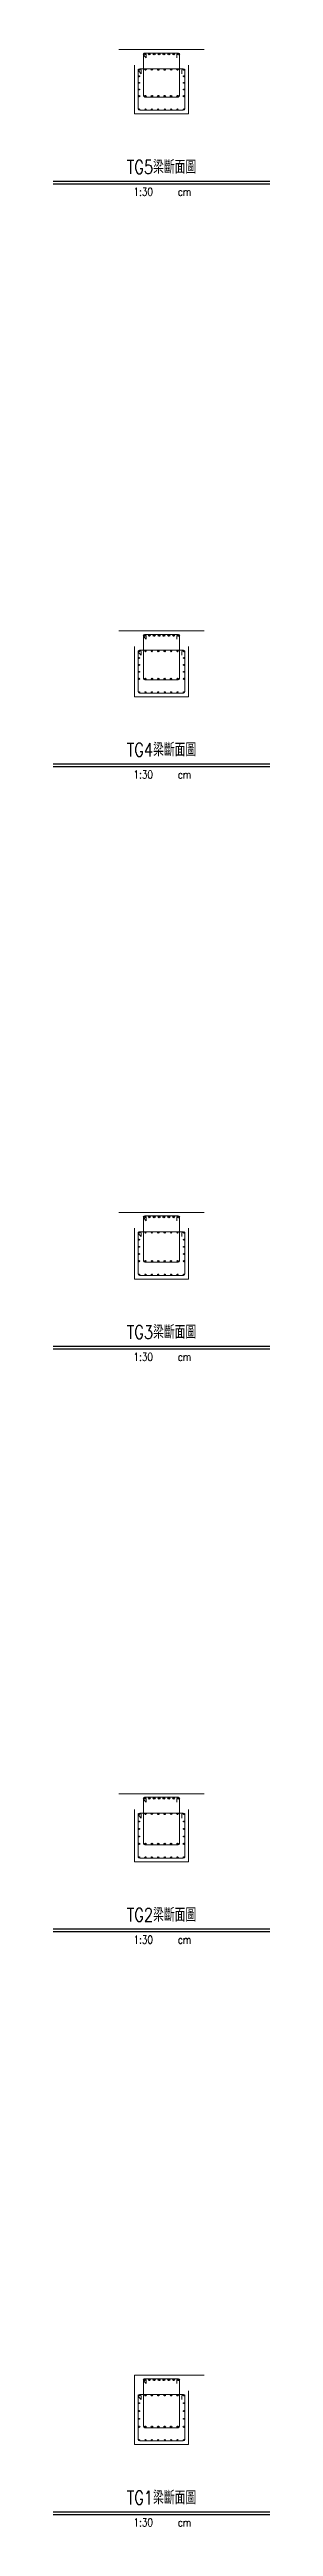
# Model space of a CAD drawing. Extents: x -4754 to 4976, y -19960 to 3841.
# Drawn here: x 4493 to 4976, y -19683 to -14145 of the extents above; entities that cross this region are included whole.
import ezdxf
from ezdxf.enums import TextEntityAlignment as Align

# ---------------------------------------------------------------- set-up
doc = ezdxf.new("R2010")
doc.units = 0
doc.header["$LTSCALE"] = 3
doc.layers.get('0').update_dxf_attribs({"linetype": 'CONTINUOUS'})
doc.layers.add('HB_0', color=7, linetype='CONTINUOUS', transparency=0.5)
doc.layers.add('HB_TXT_CTEXT', color=2, linetype='CONTINUOUS')
doc.layers.add('鋼筋', color=3, linetype='CONTINUOUS')
doc.styles.get("Standard").update_dxf_attribs({"font": 'ROMANS.shx', "width": 0.8, "bigfont": 'chineset.shx'})

# ---------------------------------------------------------------- blocks, each defined once
blk = doc.blocks.new('title_beam')
at = {"color": 3, "linetype": 'Continuous'}
blk.add_line((-241.2, 0), (241.2, 0), dxfattribs=at)
at = {"color": 1, "linetype": 'Continuous'}
blk.add_line((-241.2, -6), (241.2, -6), dxfattribs=at)
at = {"color": 3, "linetype": 'Continuous', "width": 0.8}
blk.add_attdef('TITLE', text='', height=30, dxfattribs=at).set_placement((0, 33), align=Align.MIDDLE)
at = {"linetype": 'Continuous', "width": 0.8}
blk.add_attdef('SCALE', text='', height=18, dxfattribs=at).set_placement((-40.6, -24), align=Align.MIDDLE)
blk.add_attdef('CM', (36.5, -33), '', height=18, dxfattribs=at)
blk = doc.blocks.new('C')
at = {"color": 3, "linetype": 'Continuous'}
blk.add_circle((0, 0), 1.2, dxfattribs=at)

msp = doc.modelspace()

# ---------------------------------------------------------------- linework, layer by layer
at = {"layer": 'HB_0', "lineweight": 5}
for p, q in [((4829.573, -14144.802, -349), (4639.573, -14144.802, -349)), ((4829.573, -15444.802, -349), (4639.573, -15444.802, -349)), ((4829.573, -16744.802, -349), (4639.573, -16744.802, -349)), ((4829.573, -18044.802, -349), (4639.573, -18044.802, -349)), ((4829.573, -19344.802, -349), (4674.573, -19344.802, -349))]:
    msp.add_line(p, q, dxfattribs=at)
for points in [[(4794.573, -14179.802, -349), (4794.573, -14288.802, -349), (4674.573, -14288.802, -349), (4674.573, -14179.802, -349)], [(4794.573, -15479.802, -349), (4794.573, -15591.802, -349), (4674.573, -15591.802, -349), (4674.573, -15479.802, -349)], [(4794.573, -16779.802, -349), (4794.573, -16893.802, -349), (4674.573, -16893.802, -349), (4674.573, -16779.802, -349)], [(4794.573, -18079.802, -349), (4794.573, -18196.802, -349), (4674.573, -18196.802, -349), (4674.573, -18079.802, -349)], [(4794.573, -19379.802, -349), (4794.573, -19499.802, -349), (4674.573, -19499.802, -349), (4674.573, -19344.802, -349)]]:
    msp.add_polyline3d(points, dxfattribs=at)
at = {"layer": '鋼筋', "lineweight": 5}
for p, q in [((4694.328, -14155.732, -162.54), (4694.328, -14247.872, -162.54)), ((4700.646, -14163.365, -163.81), (4695.258, -14157.977, -163.81)), ((4697.503, -14152.557, -163.81), (4771.643, -14152.557, -163.81)), ((4700.678, -14163.352, -162.54), (4700.678, -14155.732, -162.54)), ((4768.468, -14155.732, -162.54), (4768.468, -14163.352, -162.54)), ((4774.818, -14155.732, -163.81), (4774.818, -14163.352, -163.81)), ((4774.818, -14247.872, -162.54), (4774.818, -14155.732, -162.54)), ((4682.828, -14191.232, -160), (4682.828, -14277.372, -160)), ((4689.146, -14198.865, -161.27), (4683.758, -14193.477, -161.27)), ((4686.003, -14188.057, -161.27), (4783.143, -14188.057, -161.27)), ((4689.178, -14198.852, -160), (4689.178, -14191.232, -160)), ((4779.968, -14191.232, -160), (4779.968, -14198.852, -160)), ((4786.318, -14191.232, -161.27), (4786.318, -14198.852, -161.27)), ((4786.318, -14277.372, -160), (4786.318, -14191.232, -160)), ((4686.003, -14280.547, -160), (4783.143, -14280.547, -160)), ((4697.503, -14251.047, -162.54), (4771.643, -14251.047, -162.54)), ((4682.828, -15491.232, -160), (4682.828, -15580.372, -160)), ((4689.146, -15498.865, -161.27), (4683.758, -15493.477, -161.27)), ((4686.003, -15488.057, -161.27), (4783.143, -15488.057, -161.27)), ((4689.178, -15498.852, -160), (4689.178, -15491.232, -160)), ((4694.328, -15455.732, -162.54), (4694.328, -15550.872, -162.54)), ((4700.646, -15463.365, -163.81), (4695.258, -15457.977, -163.81)), ((4697.503, -15452.557, -163.81), (4771.643, -15452.557, -163.81)), ((4700.678, -15463.352, -162.54), (4700.678, -15455.732, -162.54)), ((4768.468, -15455.732, -162.54), (4768.468, -15463.352, -162.54)), ((4774.818, -15455.732, -163.81), (4774.818, -15463.352, -163.81)), ((4774.818, -15550.872, -162.54), (4774.818, -15455.732, -162.54)), ((4779.968, -15491.232, -160), (4779.968, -15498.852, -160)), ((4786.318, -15491.232, -161.27), (4786.318, -15498.852, -161.27)), ((4786.318, -15580.372, -160), (4786.318, -15491.232, -160)), ((4697.503, -15554.047, -162.54), (4771.643, -15554.047, -162.54)), ((4686.003, -15583.547, -160), (4783.143, -15583.547, -160)), ((4694.328, -16755.732, -162.54), (4694.328, -16852.872, -162.54)), ((4700.646, -16763.365, -163.81), (4695.258, -16757.977, -163.81)), ((4697.503, -16752.557, -163.81), (4771.643, -16752.557, -163.81)), ((4700.678, -16763.352, -162.54), (4700.678, -16755.732, -162.54)), ((4768.468, -16755.732, -162.54), (4768.468, -16763.352, -162.54)), ((4774.818, -16755.732, -163.81), (4774.818, -16763.352, -163.81)), ((4774.818, -16852.872, -162.54), (4774.818, -16755.732, -162.54)), ((4682.828, -16791.232, -160), (4682.828, -16882.372, -160)), ((4689.146, -16798.865, -161.27), (4683.758, -16793.477, -161.27)), ((4686.003, -16788.057, -161.27), (4783.143, -16788.057, -161.27)), ((4689.178, -16798.852, -160), (4689.178, -16791.232, -160)), ((4779.968, -16791.232, -160), (4779.968, -16798.852, -160)), ((4786.318, -16791.232, -161.27), (4786.318, -16798.852, -161.27)), ((4786.318, -16882.372, -160), (4786.318, -16791.232, -160)), ((4686.003, -16885.547, -160), (4783.143, -16885.547, -160)), ((4697.503, -16856.047, -162.54), (4771.643, -16856.047, -162.54)), ((4697.503, -18052.557, -163.81), (4771.643, -18052.557, -163.81)), ((4682.828, -18091.232, -160), (4682.828, -18185.372, -160)), ((4689.146, -18098.865, -161.27), (4683.758, -18093.477, -161.27)), ((4686.003, -18088.057, -161.27), (4783.143, -18088.057, -161.27)), ((4689.178, -18098.852, -160), (4689.178, -18091.232, -160)), ((4694.328, -18055.732, -162.54), (4694.328, -18155.872, -162.54)), ((4700.646, -18063.365, -163.81), (4695.258, -18057.977, -163.81)), ((4700.678, -18063.352, -162.54), (4700.678, -18055.732, -162.54)), ((4768.468, -18055.732, -162.54), (4768.468, -18063.352, -162.54)), ((4774.818, -18055.732, -163.81), (4774.818, -18063.352, -163.81)), ((4774.818, -18155.872, -162.54), (4774.818, -18055.732, -162.54)), ((4779.968, -18091.232, -160), (4779.968, -18098.852, -160)), ((4786.318, -18091.232, -161.27), (4786.318, -18098.852, -161.27)), ((4786.318, -18185.372, -160), (4786.318, -18091.232, -160)), ((4697.503, -18159.047, -162.54), (4771.643, -18159.047, -162.54)), ((4686.003, -18188.547, -160), (4783.143, -18188.547, -160)), ((4694.328, -19355.732, -162.54), (4694.328, -19458.872, -162.54)), ((4700.646, -19363.365, -163.81), (4695.258, -19357.977, -163.81)), ((4697.503, -19352.557, -163.81), (4771.643, -19352.557, -163.81)), ((4700.678, -19363.352, -162.54), (4700.678, -19355.732, -162.54)), ((4768.468, -19355.732, -162.54), (4768.468, -19363.352, -162.54)), ((4774.818, -19355.732, -163.81), (4774.818, -19363.352, -163.81)), ((4774.818, -19458.872, -162.54), (4774.818, -19355.732, -162.54)), ((4682.828, -19391.232, -160), (4682.828, -19488.372, -160)), ((4689.146, -19398.865, -161.27), (4683.758, -19393.477, -161.27)), ((4686.003, -19388.057, -161.27), (4783.143, -19388.057, -161.27)), ((4689.178, -19398.852, -160), (4689.178, -19391.232, -160)), ((4779.968, -19391.232, -160), (4779.968, -19398.852, -160)), ((4786.318, -19391.232, -161.27), (4786.318, -19398.852, -161.27)), ((4786.318, -19488.372, -160), (4786.318, -19391.232, -160)), ((4686.003, -19491.547, -160), (4783.143, -19491.547, -160)), ((4697.503, -19462.047, -162.54), (4771.643, -19462.047, -162.54))]:
    msp.add_line(p, q, dxfattribs=at)
at = {"layer": '鋼筋', "lineweight": 5, "extrusion": (-8.62817e-32, -1.22465e-16, -1)}
msp.add_arc((-4697.503, -14155.732, 163.81), 3.175, 315, 90, dxfattribs=at)
at = {"layer": '鋼筋', "lineweight": 5}
for centre, start, end in [((4697.503, -14155.732, -162.54), 0, 180), ((4771.643, -14155.732, -162.54), 0, 180), ((4686.003, -14191.232, -160), 0, 180), ((4783.143, -14191.232, -160), 0, 180), ((4686.003, -14277.372, -160), 180, 270), ((4697.503, -14247.872, -162.54), 180, 270), ((4771.643, -14247.872, -162.54), 270, 0), ((4783.143, -14277.372, -160), 270, 0), ((4686.003, -15491.232, -160), 0, 180), ((4697.503, -15455.732, -162.54), 0, 180), ((4771.643, -15455.732, -162.54), 0, 180), ((4783.143, -15491.232, -160), 0, 180), ((4697.503, -15550.872, -162.54), 180, 270), ((4771.643, -15550.872, -162.54), 270, 0), ((4686.003, -15580.372, -160), 180, 270), ((4783.143, -15580.372, -160), 270, 0), ((4697.503, -16755.732, -162.54), 0, 180), ((4771.643, -16755.732, -162.54), 0, 180), ((4686.003, -16791.232, -160), 0, 180), ((4783.143, -16791.232, -160), 0, 180), ((4686.003, -16882.372, -160), 180, 270), ((4697.503, -16852.872, -162.54), 180, 270), ((4771.643, -16852.872, -162.54), 270, 0), ((4783.143, -16882.372, -160), 270, 0), ((4697.503, -18055.732, -162.54), 0, 180), ((4771.643, -18055.732, -162.54), 0, 180), ((4686.003, -18091.232, -160), 0, 180), ((4783.143, -18091.232, -160), 0, 180), ((4697.503, -18155.872, -162.54), 180, 270), ((4771.643, -18155.872, -162.54), 270, 0), ((4686.003, -18185.372, -160), 180, 270), ((4783.143, -18185.372, -160), 270, 0), ((4697.503, -19355.732, -162.54), 0, 180), ((4771.643, -19355.732, -162.54), 0, 180), ((4686.003, -19391.232, -160), 0, 180), ((4783.143, -19391.232, -160), 0, 180), ((4686.003, -19488.372, -160), 180, 270), ((4697.503, -19458.872, -162.54), 180, 270), ((4771.643, -19458.872, -162.54), 270, 0), ((4783.143, -19488.372, -160), 270, 0)]:
    msp.add_arc(centre, 3.175, start, end, dxfattribs=at)
at = {"layer": '鋼筋', "lineweight": 5, "extrusion": (-7.68898e-32, -1.22465e-16, -1)}
msp.add_arc((-4771.643, -14155.732, 163.81), 3.175, 90, 180, dxfattribs=at)
at = {"layer": '鋼筋', "lineweight": 5, "extrusion": (-3.69779e-32, -1.22465e-16, -1)}
for centre in [(-4686.003, -14191.232, 161.27), (-4686.003, -15491.232, 161.27), (-4686.003, -16791.232, 161.27), (-4686.003, -18091.232, 161.27), (-4686.003, -19391.232, 161.27)]:
    msp.add_arc(centre, 3.175, 315, 90, dxfattribs=at)
at = {"layer": '鋼筋', "lineweight": 5, "extrusion": (-2.99908e-32, -1.22465e-16, -1)}
for centre in [(-4783.143, -14191.232, 161.27), (-4783.143, -15491.232, 161.27), (-4783.143, -16791.232, 161.27), (-4783.143, -18091.232, 161.27), (-4783.143, -19391.232, 161.27)]:
    msp.add_arc(centre, 3.175, 90, 180, dxfattribs=at)
at = {"layer": '鋼筋', "lineweight": 5, "extrusion": (-4.93038e-32, -1.22465e-16, -1)}
for centre in [(-4697.503, -15455.732, 163.81), (-4697.503, -16755.732, 163.81), (-4697.503, -18055.732, 163.81), (-4697.503, -19355.732, 163.81)]:
    msp.add_arc(centre, 3.175, 315, 90, dxfattribs=at)
at = {"layer": '鋼筋', "lineweight": 5, "extrusion": (-2.99934e-32, -1.22465e-16, -1)}
for centre in [(-4771.643, -15455.732, 163.81), (-4771.643, -16755.732, 163.81), (-4771.643, -18055.732, 163.81), (-4771.643, -19355.732, 163.81)]:
    msp.add_arc(centre, 3.175, 90, 180, dxfattribs=at)

# ---------------------------------------------------------------- block references
at = {"layer": 'HB_TXT_CTEXT', "linetype": 'Continuous'}
for p, values in [((4734.573, -14438.802, -349), {'TITLE': 'TG5梁斷面圖', 'SCALE': '1:30', 'CM': 'cm'}), ((4734.573, -15741.802, -349), {'TITLE': 'TG4梁斷面圖', 'SCALE': '1:30', 'CM': 'cm'}), ((4734.573, -17043.802, -349), {'TITLE': 'TG3梁斷面圖', 'SCALE': '1:30', 'CM': 'cm'}), ((4734.573, -18346.802, -349), {'TITLE': 'TG2梁斷面圖', 'SCALE': '1:30', 'CM': 'cm'}), ((4734.573, -19649.802, -349), {'TITLE': 'TG1梁斷面圖', 'SCALE': '1:30', 'CM': 'cm'})]:
    msp.add_blockref('title_beam', p, dxfattribs=at).add_auto_attribs(values)
at = {"layer": '鋼筋', "linetype": 'Continuous'}
for p, xscale, yscale, zscale in [((4696.573, -14154.802, -328.51), 1.61, 1.61, 1.61), ((4707.431, -14154.802, -328.51), 1.61, 1.61, 1.61), ((4718.288, -14154.802, -328.51), 1.61, 1.61, 1.61), ((4729.145, -14154.802, -328.51), 1.61, 1.61, 1.61), ((4740.002, -14154.802, -328.51), 1.61, 1.61, 1.61), ((4750.859, -14154.802, -328.51), 1.61, 1.61, 1.61), ((4761.716, -14154.802, -328.51), 1.61, 1.61, 1.61), ((4772.573, -14154.802, -328.51), 1.61, 1.61, 1.61), ((4684.573, -14189.802, -329.23), 1.11, 1.11, 1.11), ((4684.573, -14204.552, -327), 0.795, 0.795, 0.795), ((4684.573, -14219.302, -327), 0.795, 0.795, 0.795), ((4698.859, -14189.802, -329.23), 1.11, 1.11, 1.11), ((4713.145, -14189.802, -329.23), 1.11, 1.11, 1.11), ((4727.431, -14189.802, -329.23), 1.11, 1.11, 1.11), ((4741.716, -14189.802, -329.23), 1.11, 1.11, 1.11), ((4756.002, -14189.802, -329.23), 1.11, 1.11, 1.11), ((4770.288, -14189.802, -329.23), 1.11, 1.11, 1.11), ((4784.573, -14189.802, -329.23), 1.11, 1.11, 1.11), ((4784.573, -14204.552, -327), 0.795, 0.795, 0.795), ((4784.573, -14219.302, -327), 0.795, 0.795, 0.795), ((4684.573, -14248.802, -334.11), 1.27, 1.27, 1.27), ((4684.573, -14278.802, -330.315), 0.955, 0.955, 0.955), ((4684.573, -14234.052, -327), 0.795, 0.795, 0.795), ((4698.859, -14248.802, -334.11), 1.27, 1.27, 1.27), ((4698.859, -14278.802, -330.315), 0.955, 0.955, 0.955), ((4713.145, -14248.802, -334.11), 1.27, 1.27, 1.27), ((4713.145, -14278.802, -330.315), 0.955, 0.955, 0.955), ((4727.431, -14248.802, -334.11), 1.27, 1.27, 1.27), ((4727.431, -14278.802, -330.315), 0.955, 0.955, 0.955), ((4741.716, -14248.802, -334.11), 1.27, 1.27, 1.27), ((4741.716, -14278.802, -330.315), 0.955, 0.955, 0.955), ((4756.002, -14248.802, -334.11), 1.27, 1.27, 1.27), ((4756.002, -14278.802, -330.315), 0.955, 0.955, 0.955), ((4770.288, -14248.802, -334.11), 1.27, 1.27, 1.27), ((4770.288, -14278.802, -330.315), 0.955, 0.955, 0.955), ((4784.573, -14248.802, -334.11), 1.27, 1.27, 1.27), ((4784.573, -14278.802, -330.315), 0.955, 0.955, 0.955), ((4784.573, -14234.052, -327), 0.795, 0.795, 0.795), ((4684.573, -15489.802, -329.23), 1.11, 1.11, 1.11), ((4684.573, -15505.302, -327), 0.795, 0.795, 0.795), ((4696.573, -15454.802, -328.51), 1.61, 1.61, 1.61), ((4698.859, -15489.802, -329.23), 1.11, 1.11, 1.11), ((4707.431, -15454.802, -328.51), 1.61, 1.61, 1.61), ((4713.145, -15489.802, -329.23), 1.11, 1.11, 1.11), ((4718.288, -15454.802, -328.51), 1.61, 1.61, 1.61), ((4727.431, -15489.802, -329.23), 1.11, 1.11, 1.11), ((4729.145, -15454.802, -328.51), 1.61, 1.61, 1.61), ((4740.002, -15454.802, -328.51), 1.61, 1.61, 1.61), ((4741.716, -15489.802, -329.23), 1.11, 1.11, 1.11), ((4750.859, -15454.802, -328.51), 1.61, 1.61, 1.61), ((4756.002, -15489.802, -329.23), 1.11, 1.11, 1.11), ((4761.716, -15454.802, -328.51), 1.61, 1.61, 1.61), ((4770.288, -15489.802, -329.23), 1.11, 1.11, 1.11), ((4772.573, -15454.802, -328.51), 1.61, 1.61, 1.61), ((4784.573, -15489.802, -329.23), 1.11, 1.11, 1.11), ((4784.573, -15505.302, -327), 0.795, 0.795, 0.795), ((4684.573, -15551.802, -334.11), 1.27, 1.27, 1.27), ((4684.573, -15520.802, -327), 0.795, 0.795, 0.795), ((4684.573, -15536.302, -327), 0.795, 0.795, 0.795), ((4698.859, -15551.802, -334.11), 1.27, 1.27, 1.27), ((4713.145, -15551.802, -334.11), 1.27, 1.27, 1.27), ((4727.431, -15551.802, -334.11), 1.27, 1.27, 1.27), ((4741.716, -15551.802, -334.11), 1.27, 1.27, 1.27), ((4756.002, -15551.802, -334.11), 1.27, 1.27, 1.27), ((4770.288, -15551.802, -334.11), 1.27, 1.27, 1.27), ((4784.573, -15551.802, -334.11), 1.27, 1.27, 1.27), ((4784.573, -15520.802, -327), 0.795, 0.795, 0.795), ((4784.573, -15536.302, -327), 0.795, 0.795, 0.795), ((4684.573, -15581.802, -330.315), 0.955, 0.955, 0.955), ((4698.859, -15581.802, -330.315), 0.955, 0.955, 0.955), ((4713.145, -15581.802, -330.315), 0.955, 0.955, 0.955), ((4727.431, -15581.802, -330.315), 0.955, 0.955, 0.955), ((4741.716, -15581.802, -330.315), 0.955, 0.955, 0.955), ((4756.002, -15581.802, -330.315), 0.955, 0.955, 0.955), ((4770.288, -15581.802, -330.315), 0.955, 0.955, 0.955), ((4784.573, -15581.802, -330.315), 0.955, 0.955, 0.955), ((4696.573, -16754.802, -328.51), 1.61, 1.61, 1.61), ((4707.431, -16754.802, -328.51), 1.61, 1.61, 1.61), ((4718.288, -16754.802, -328.51), 1.61, 1.61, 1.61), ((4729.145, -16754.802, -328.51), 1.61, 1.61, 1.61), ((4740.002, -16754.802, -328.51), 1.61, 1.61, 1.61), ((4750.859, -16754.802, -328.51), 1.61, 1.61, 1.61), ((4761.716, -16754.802, -328.51), 1.61, 1.61, 1.61), ((4772.573, -16754.802, -328.51), 1.61, 1.61, 1.61), ((4684.573, -16789.802, -329.23), 1.11, 1.11, 1.11), ((4684.573, -16805.802, -327), 0.795, 0.795, 0.795), ((4684.573, -16821.802, -327), 0.795, 0.795, 0.795), ((4698.859, -16789.802, -329.23), 1.11, 1.11, 1.11), ((4713.145, -16789.802, -329.23), 1.11, 1.11, 1.11), ((4727.431, -16789.802, -329.23), 1.11, 1.11, 1.11), ((4741.716, -16789.802, -329.23), 1.11, 1.11, 1.11), ((4756.002, -16789.802, -329.23), 1.11, 1.11, 1.11), ((4770.288, -16789.802, -329.23), 1.11, 1.11, 1.11), ((4784.573, -16789.802, -329.23), 1.11, 1.11, 1.11), ((4784.573, -16805.802, -327), 0.795, 0.795, 0.795), ((4784.573, -16821.802, -327), 0.795, 0.795, 0.795), ((4684.573, -16853.802, -334.11), 1.27, 1.27, 1.27), ((4684.573, -16883.802, -330.315), 0.955, 0.955, 0.955), ((4684.573, -16837.802, -327), 0.795, 0.795, 0.795), ((4698.859, -16853.802, -334.11), 1.27, 1.27, 1.27), ((4698.859, -16883.802, -330.315), 0.955, 0.955, 0.955), ((4713.145, -16853.802, -334.11), 1.27, 1.27, 1.27), ((4713.145, -16883.802, -330.315), 0.955, 0.955, 0.955), ((4727.431, -16853.802, -334.11), 1.27, 1.27, 1.27), ((4727.431, -16883.802, -330.315), 0.955, 0.955, 0.955), ((4741.716, -16853.802, -334.11), 1.27, 1.27, 1.27), ((4741.716, -16883.802, -330.315), 0.955, 0.955, 0.955), ((4756.002, -16853.802, -334.11), 1.27, 1.27, 1.27), ((4756.002, -16883.802, -330.315), 0.955, 0.955, 0.955), ((4770.288, -16853.802, -334.11), 1.27, 1.27, 1.27), ((4770.288, -16883.802, -330.315), 0.955, 0.955, 0.955), ((4784.573, -16853.802, -334.11), 1.27, 1.27, 1.27), ((4784.573, -16883.802, -330.315), 0.955, 0.955, 0.955), ((4784.573, -16837.802, -327), 0.795, 0.795, 0.795), ((4696.573, -18054.802, -328.51), 1.61, 1.61, 1.61), ((4707.431, -18054.802, -328.51), 1.61, 1.61, 1.61), ((4718.288, -18054.802, -328.51), 1.61, 1.61, 1.61), ((4729.145, -18054.802, -328.51), 1.61, 1.61, 1.61), ((4740.002, -18054.802, -328.51), 1.61, 1.61, 1.61), ((4750.859, -18054.802, -328.51), 1.61, 1.61, 1.61), ((4761.716, -18054.802, -328.51), 1.61, 1.61, 1.61), ((4772.573, -18054.802, -328.51), 1.61, 1.61, 1.61), ((4684.573, -18089.802, -329.23), 1.11, 1.11, 1.11), ((4684.573, -18106.552, -327), 0.795, 0.795, 0.795), ((4698.859, -18089.802, -329.23), 1.11, 1.11, 1.11), ((4713.145, -18089.802, -329.23), 1.11, 1.11, 1.11), ((4727.431, -18089.802, -329.23), 1.11, 1.11, 1.11), ((4741.716, -18089.802, -329.23), 1.11, 1.11, 1.11), ((4756.002, -18089.802, -329.23), 1.11, 1.11, 1.11), ((4770.288, -18089.802, -329.23), 1.11, 1.11, 1.11), ((4784.573, -18089.802, -329.23), 1.11, 1.11, 1.11), ((4784.573, -18106.552, -327), 0.795, 0.795, 0.795), ((4684.573, -18156.802, -334.11), 1.27, 1.27, 1.27), ((4684.573, -18123.302, -327), 0.795, 0.795, 0.795), ((4684.573, -18140.052, -327), 0.795, 0.795, 0.795), ((4698.859, -18156.802, -334.11), 1.27, 1.27, 1.27), ((4713.145, -18156.802, -334.11), 1.27, 1.27, 1.27), ((4727.431, -18156.802, -334.11), 1.27, 1.27, 1.27), ((4741.716, -18156.802, -334.11), 1.27, 1.27, 1.27), ((4756.002, -18156.802, -334.11), 1.27, 1.27, 1.27), ((4770.288, -18156.802, -334.11), 1.27, 1.27, 1.27), ((4784.573, -18156.802, -334.11), 1.27, 1.27, 1.27), ((4784.573, -18123.302, -327), 0.795, 0.795, 0.795), ((4784.573, -18140.052, -327), 0.795, 0.795, 0.795), ((4684.573, -18186.802, -330.315), 0.955, 0.955, 0.955), ((4698.859, -18186.802, -330.315), 0.955, 0.955, 0.955), ((4713.145, -18186.802, -330.315), 0.955, 0.955, 0.955), ((4727.431, -18186.802, -330.315), 0.955, 0.955, 0.955), ((4741.716, -18186.802, -330.315), 0.955, 0.955, 0.955), ((4756.002, -18186.802, -330.315), 0.955, 0.955, 0.955), ((4770.288, -18186.802, -330.315), 0.955, 0.955, 0.955), ((4784.573, -18186.802, -330.315), 0.955, 0.955, 0.955), ((4696.573, -19354.802, -328.51), 1.61, 1.61, 1.61), ((4707.431, -19354.802, -328.51), 1.61, 1.61, 1.61), ((4718.288, -19354.802, -328.51), 1.61, 1.61, 1.61), ((4729.145, -19354.802, -328.51), 1.61, 1.61, 1.61), ((4740.002, -19354.802, -328.51), 1.61, 1.61, 1.61), ((4750.859, -19354.802, -328.51), 1.61, 1.61, 1.61), ((4761.716, -19354.802, -328.51), 1.61, 1.61, 1.61), ((4772.573, -19354.802, -328.51), 1.61, 1.61, 1.61), ((4684.573, -19389.802, -329.23), 1.11, 1.11, 1.11), ((4684.573, -19407.302, -327), 0.795, 0.795, 0.795), ((4684.573, -19424.802, -327), 0.795, 0.795, 0.795), ((4698.859, -19389.802, -329.23), 1.11, 1.11, 1.11), ((4713.145, -19389.802, -329.23), 1.11, 1.11, 1.11), ((4727.431, -19389.802, -329.23), 1.11, 1.11, 1.11), ((4741.716, -19389.802, -329.23), 1.11, 1.11, 1.11), ((4756.002, -19389.802, -329.23), 1.11, 1.11, 1.11), ((4770.288, -19389.802, -329.23), 1.11, 1.11, 1.11), ((4784.573, -19389.802, -329.23), 1.11, 1.11, 1.11), ((4784.573, -19407.302, -327), 0.795, 0.795, 0.795), ((4784.573, -19424.802, -327), 0.795, 0.795, 0.795), ((4684.573, -19459.802, -334.11), 1.27, 1.27, 1.27), ((4684.573, -19489.802, -330.315), 0.955, 0.955, 0.955), ((4684.573, -19442.302, -327), 0.795, 0.795, 0.795), ((4698.859, -19459.802, -334.11), 1.27, 1.27, 1.27), ((4698.859, -19489.802, -330.315), 0.955, 0.955, 0.955), ((4713.145, -19459.802, -334.11), 1.27, 1.27, 1.27), ((4713.145, -19489.802, -330.315), 0.955, 0.955, 0.955), ((4727.431, -19459.802, -334.11), 1.27, 1.27, 1.27), ((4727.431, -19489.802, -330.315), 0.955, 0.955, 0.955), ((4741.716, -19459.802, -334.11), 1.27, 1.27, 1.27), ((4741.716, -19489.802, -330.315), 0.955, 0.955, 0.955), ((4756.002, -19459.802, -334.11), 1.27, 1.27, 1.27), ((4756.002, -19489.802, -330.315), 0.955, 0.955, 0.955), ((4770.288, -19459.802, -334.11), 1.27, 1.27, 1.27), ((4770.288, -19489.802, -330.315), 0.955, 0.955, 0.955), ((4784.573, -19459.802, -334.11), 1.27, 1.27, 1.27), ((4784.573, -19489.802, -330.315), 0.955, 0.955, 0.955), ((4784.573, -19442.302, -327), 0.795, 0.795, 0.795)]:
    msp.add_blockref('C', p, dxfattribs=dict(at, xscale=xscale, yscale=yscale, zscale=zscale))

doc.saveas('drawing.dxf')
